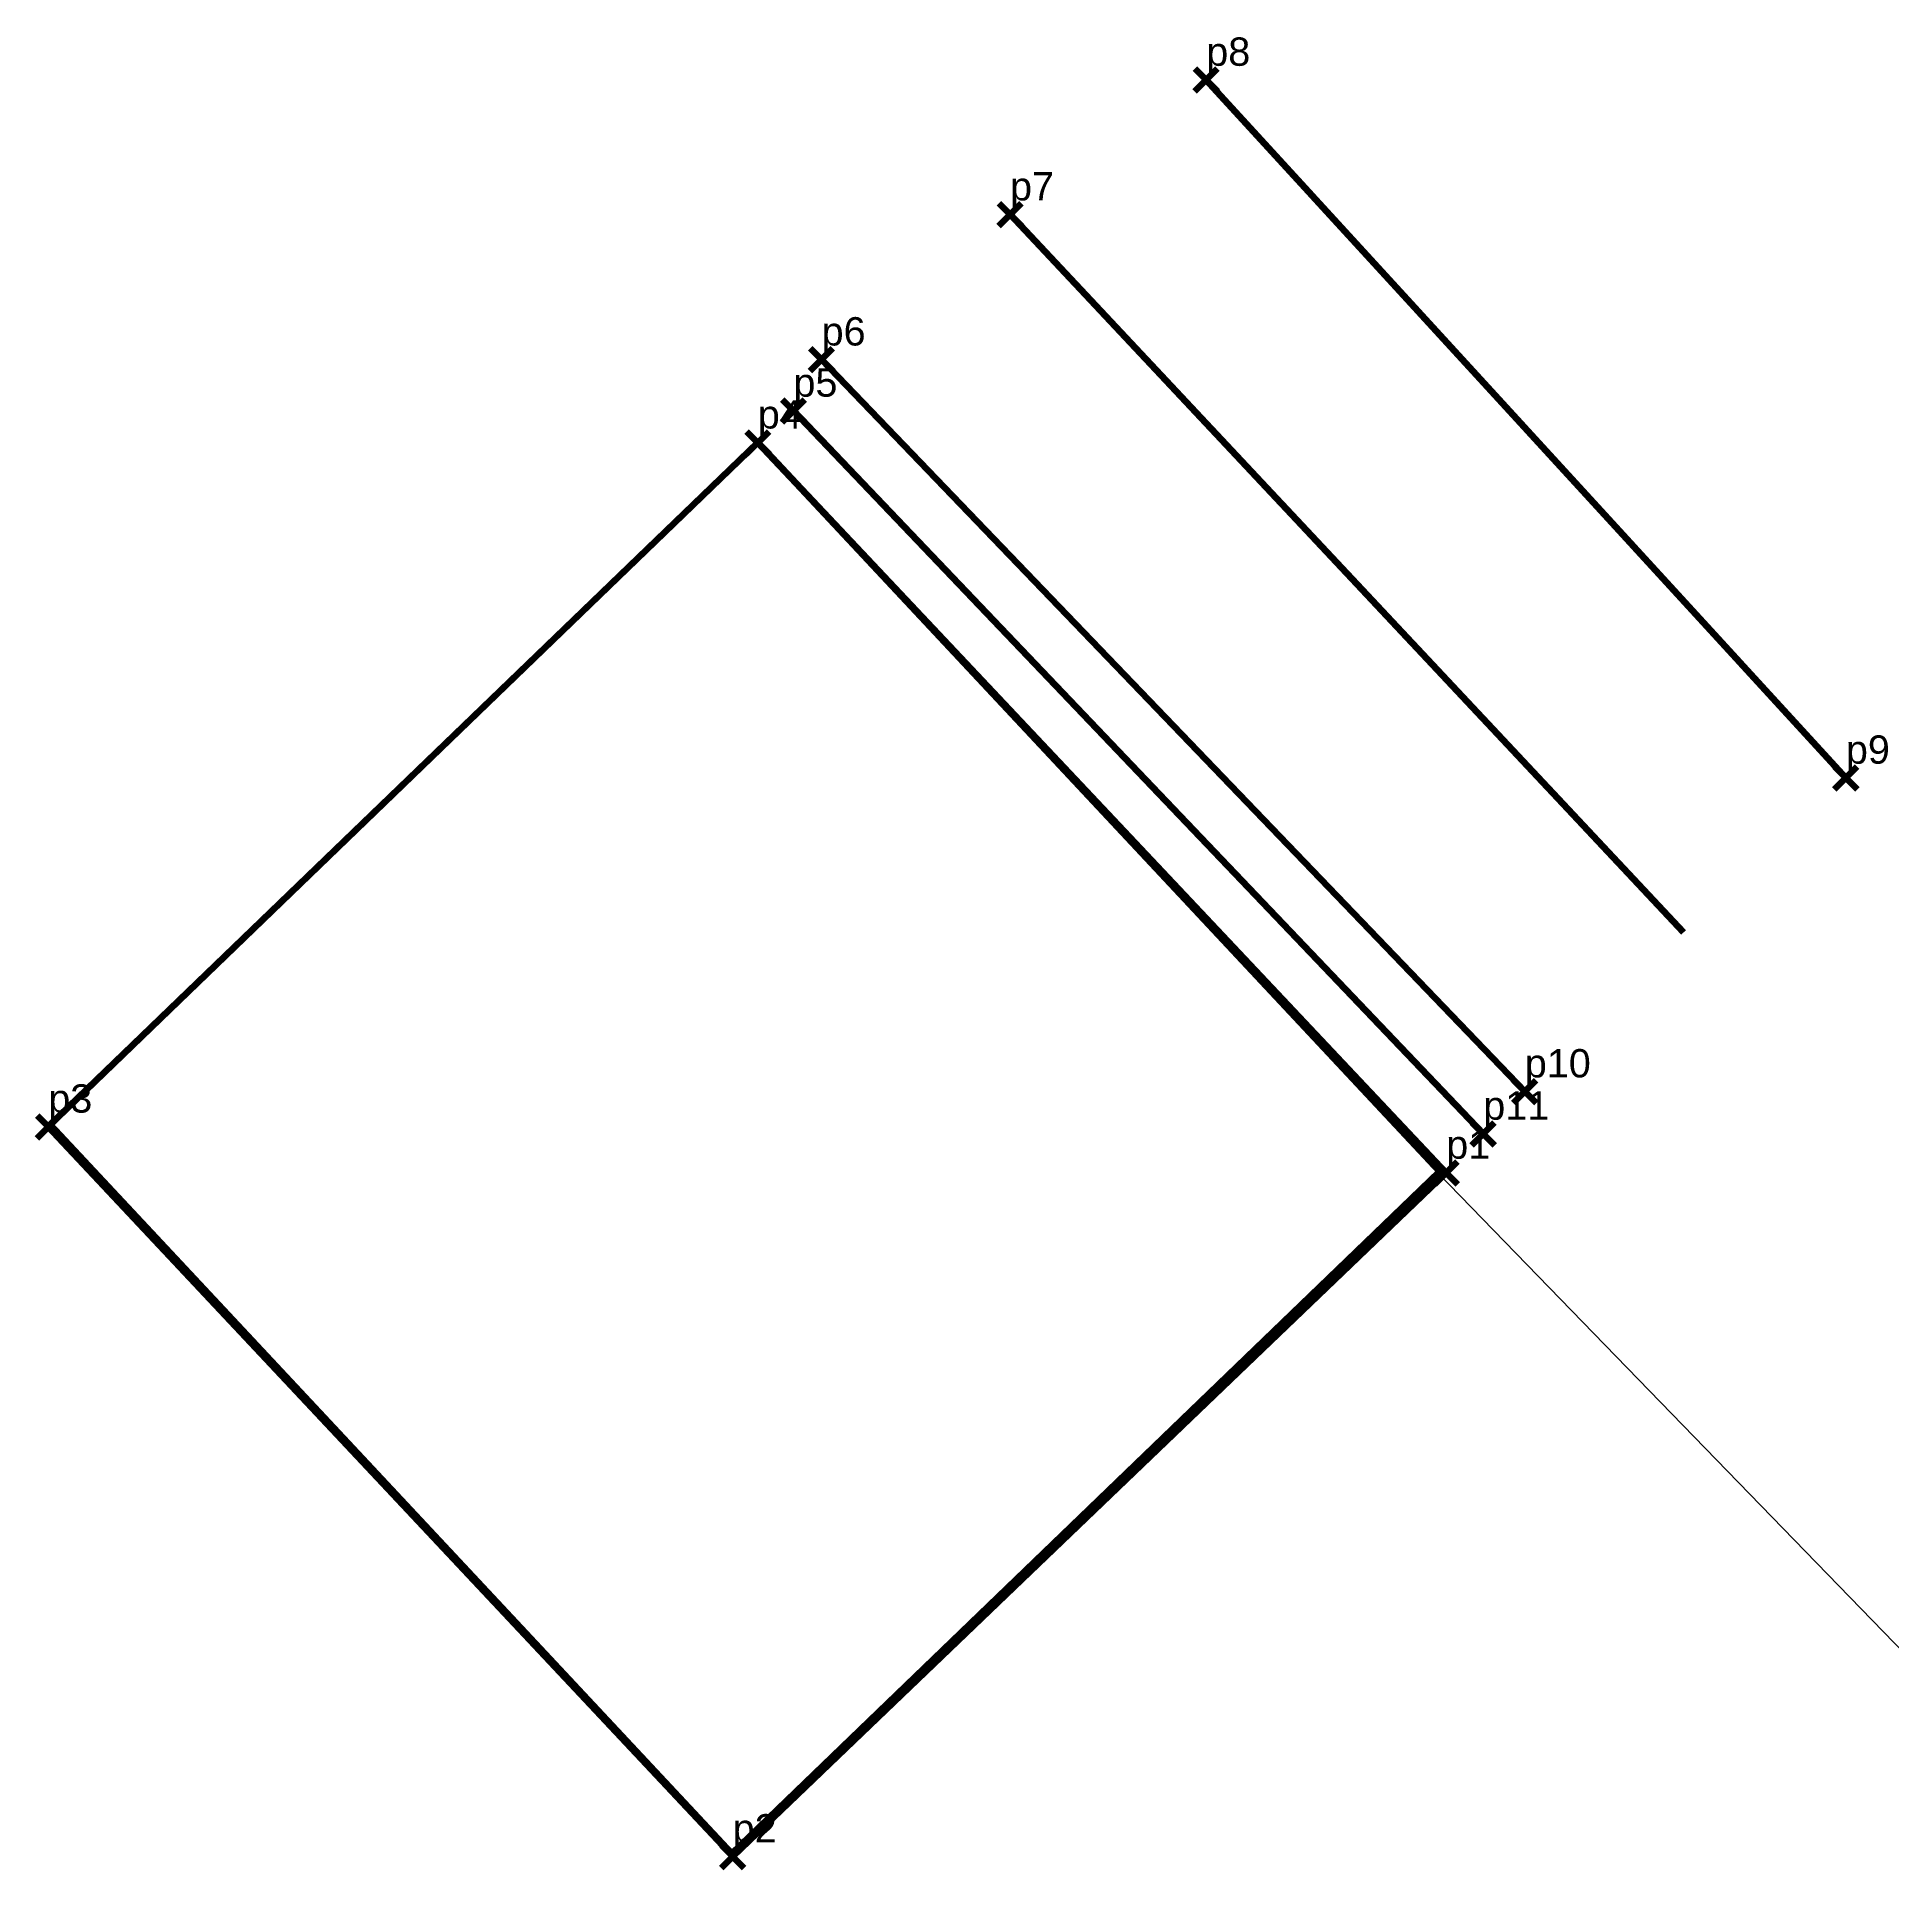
# Model space of a CAD drawing. Header units: millimetres. Extents: x 610817 to 610963, y 1316502 to 1316647.
# Drawn here: x 610816.88 to 610849.58, y 1316614.41 to 1316646.75 of the extents above; entities that cross this region are included whole.
import ezdxf

# ---------------------------------------------------------------- set-up
doc = ezdxf.new("R2010")
doc.units = ezdxf.units.MM
doc.header["$PDMODE"] = 3
doc.header["$PDSIZE"] = 0.2
doc.layers.get('0').update_dxf_attribs({"color": 1, "linetype": 'CONTINUOUS', "lineweight": 100})
doc.layers.add('CVL_CUADCON_TIT', color=1, linetype='CONTINUOUS')
doc.layers.add('Point', color=5, linetype='CONTINUOUS', lineweight=100)
doc.layers.add('Point_Name', color=1, linetype='CONTINUOUS', lineweight=100)
doc.styles.get("Standard").update_dxf_attribs({"font": 'arial.ttf', "width": 0.65})

msp = doc.modelspace()

# ---------------------------------------------------------------- texts
at = {"layer": 'Point_Name'}
for s, p in [('p8', (610837.533, 1316646.238)), ('p7', (610834.067, 1316643.86)), ('p6', (610830.738, 1316641.298)), ('p5', (610830.24, 1316640.394)), ('p4', (610829.611, 1316639.832)), ('p9', (610848.832, 1316633.912)), ('p10', (610843.16, 1316628.372)), ('p3', (610817.078, 1316627.75)), ('p11', (610842.426, 1316627.625)), ('p1', (610841.772, 1316626.935)), ('p2', (610829.167, 1316614.86))]:
    msp.add_text(s, height=0.5, dxfattribs=at).set_placement(p)

# ---------------------------------------------------------------- linework, layer by layer
at = {"color": 2}
for points, elevation in [([(610837.533, 1316645.988), (610848.832, 1316633.662)], 128.992), ([(610845.962, 1316630.929), (610834.067, 1316643.61)], 128.209), ([(610830.738, 1316641.048), (610843.16, 1316628.122)], 128.911), ([(610842.426, 1316627.375), (610830.24, 1316640.144)], 128.189)]:
    msp.add_lwpolyline(points, dxfattribs=dict(at, elevation=elevation))
at = {"color": 8, "elevation": 128.269}
msp.add_lwpolyline([(610841.772, 1316626.685), (610829.167, 1316614.61), (610817.078, 1316627.5), (610829.611, 1316639.582), (610841.772, 1316626.685)], dxfattribs=at)
at = {"color": 5, "elevation": 128.269}
msp.add_lwpolyline([(610829.15, 1316614.667), (610841.652, 1316626.711), (610829.611, 1316639.582), (610817.109, 1316627.538)], close=True, dxfattribs=at)
at = {"layer": 'CVL_CUADCON_TIT', "color": 7, "lineweight": 0, "ltscale": 0.5}
msp.add_line((610841.625, 1316626.685, 128.269), (610962.547, 1316502.099), dxfattribs=at)
at = {"layer": 'Point'}
for p in [(610837.533, 1316645.988, 128.992), (610834.067, 1316643.61, 129.259), (610830.738, 1316641.048, 128.911), (610830.24, 1316640.144, 128.835), (610829.611, 1316639.582, 128.951), (610848.832, 1316633.662, 128.176), (610843.16, 1316628.122, 128.209), (610817.078, 1316627.5, 128.54), (610842.426, 1316627.375, 128.189), (610841.772, 1316626.685, 128.269), (610829.167, 1316614.61, 127.95)]:
    msp.add_point(p, dxfattribs=at)

msp.set_redraw_order([(e.dxf.handle, doc.entitydb.next_handle()) for e in msp.query("TEXT MTEXT ATTDEF DIMENSION ARC_DIMENSION")])  # texts and dimensions are drawn at this point

doc.saveas('drawing.dxf')
